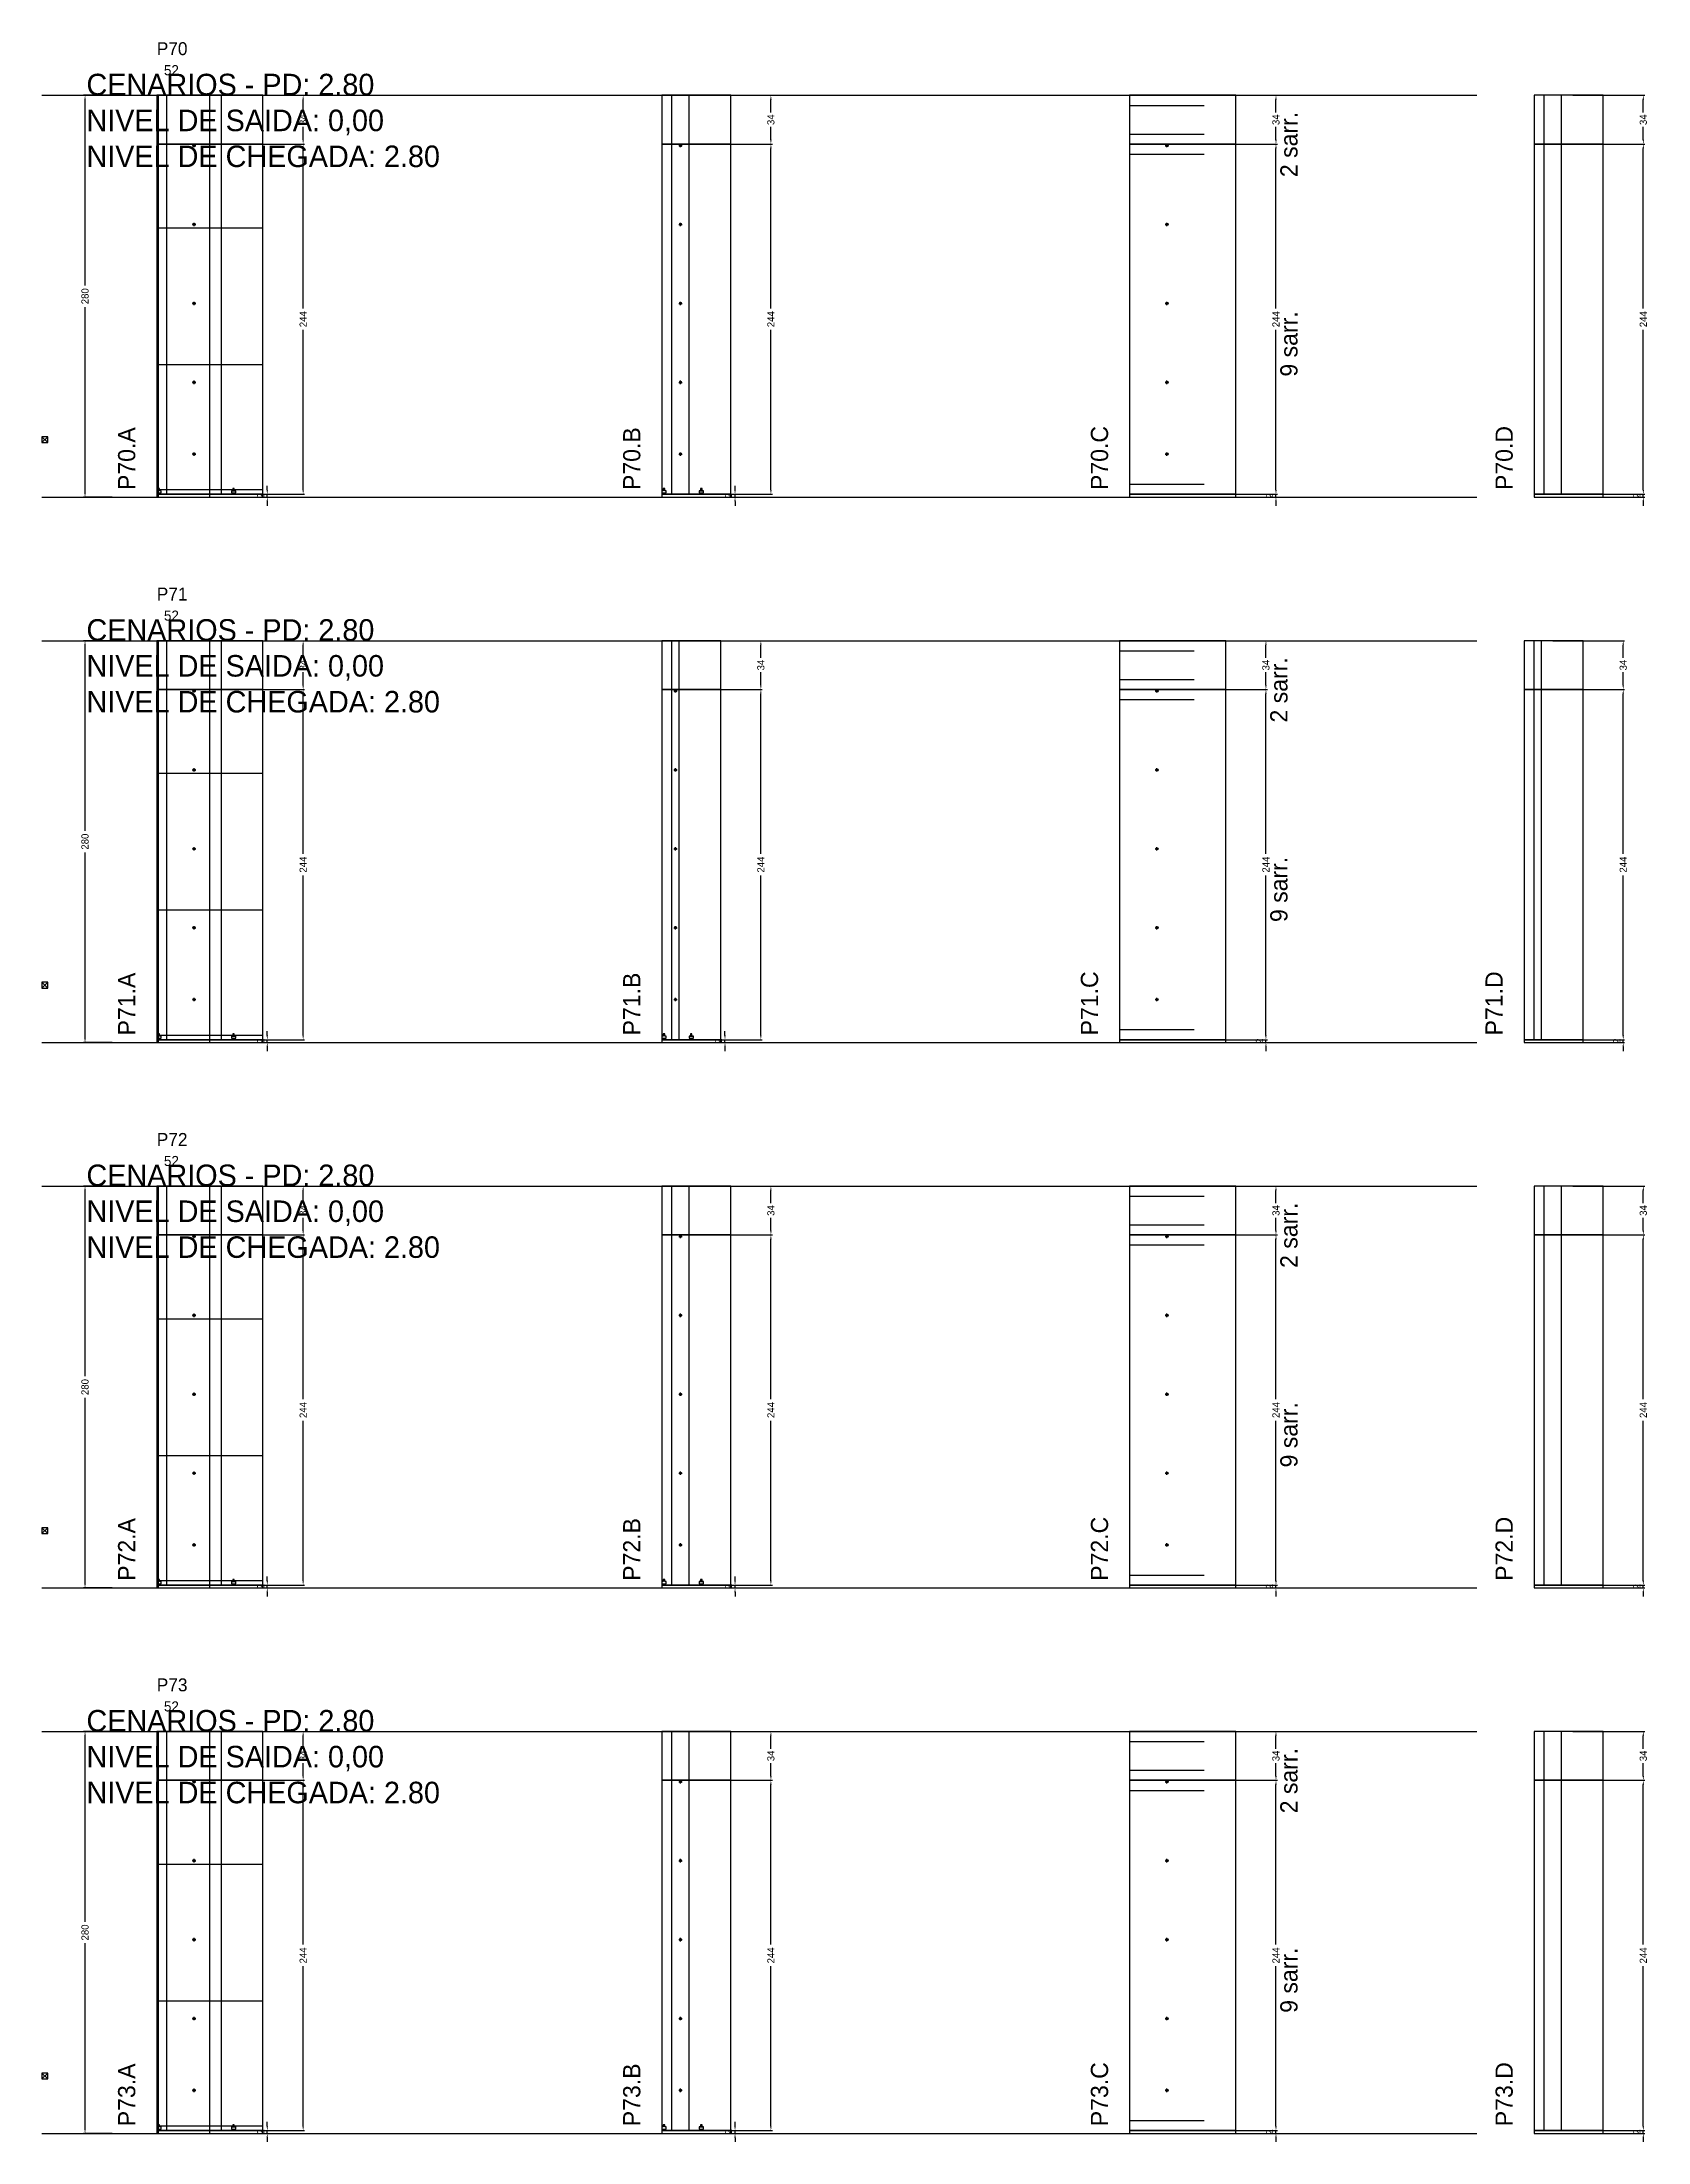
# Model space of a CAD drawing. Header units: centimetres. Extents: x -10500 to 4105, y -36866 to 295.
# Drawn here: x -7000 to -5881, y -27746 to -26283 of the extents above; entities that cross this region are included whole.
import ezdxf

# ---------------------------------------------------------------- set-up
doc = ezdxf.new("R2010")
doc.units = ezdxf.units.CM
doc.linetypes.add('DASHED', pattern=[2, -2])
for name, color, linetype in [('CHAPA', 140, 'Continuous'), ('COTA', 241, 'Continuous'), ('COTAS FURACAO', 16, 'Continuous'), ('Madeira', 30, 'Continuous'), ('NOMENCLATURA', 7, 'Continuous'), ('Nível', 160, 'Continuous'), ('Painéis', 200, 'Continuous'), ('Perfil Metálico', 150, 'Continuous'), ('SARR_2.2x7', 40, 'Continuous'), ('SARRAFO DE PRESSAO', 200, 'Continuous'), ('texto', 7, 'Continuous'), ('TEXTO_GERAL', 7, 'Continuous')]:
    doc.layers.add(name, color=color, linetype=linetype)
doc.dimstyles.new('PAINEL-NOVA', dxfattribs={"dimtxt": 5, "dimasz": 3, "dimexe": 1, "dimexo": 1, "dimgap": 1, "dimtad": 1, "dimcen": 2.5, "dimazin": 3, "dimtfac": 1, "dimtmove": 0, "dimatfit": 3})

msp = doc.modelspace()

# ---------------------------------------------------------------- texts
at = {"layer": 'NOMENCLATURA'}
for s, p in [('CENARIOS - PD: 2.80', (-6969, -26320)), ('NIVEL DE SAIDA: 0,00', (-6969, -26345)), ('NIVEL DE CHEGADA: 2.80', (-6969, -26370)), ('CENARIOS - PD: 2.80', (-6969, -26700)), ('NIVEL DE SAIDA: 0,00', (-6969, -26725)), ('NIVEL DE CHEGADA: 2.80', (-6969, -26750)), ('CENARIOS - PD: 2.80', (-6969, -27080)), ('NIVEL DE SAIDA: 0,00', (-6969, -27105)), ('NIVEL DE CHEGADA: 2.80', (-6969, -27130)), ('CENARIOS - PD: 2.80', (-6969, -27460)), ('NIVEL DE SAIDA: 0,00', (-6969, -27485)), ('NIVEL DE CHEGADA: 2.80', (-6969, -27510))]:
    msp.add_text(s, height=15, dxfattribs=at).set_placement(p)
for s, p in [('2 sarr.', (-6125, -26377)), ('9 sarr.', (-6125, -26516)), ('P70.A', (-6935, -26595)), ('P70.B', (-6583, -26595)), ('P70.C', (-6257, -26595)), ('P70.D', (-5975, -26595)), ('2 sarr.', (-6132, -26757)), ('9 sarr.', (-6132, -26896)), ('P71.A', (-6935, -26975)), ('P71.B', (-6583, -26975)), ('P71.C', (-6264, -26975)), ('P71.D', (-5982, -26975)), ('2 sarr.', (-6125, -27137)), ('9 sarr.', (-6125, -27276)), ('P72.A', (-6935, -27355)), ('P72.B', (-6583, -27355)), ('P72.C', (-6257, -27355)), ('P72.D', (-5975, -27355)), ('2 sarr.', (-6125, -27517)), ('9 sarr.', (-6125, -27656)), ('P73.A', (-6935, -27735)), ('P73.B', (-6583, -27735)), ('P73.C', (-6257, -27735)), ('P73.D', (-5975, -27735))]:
    msp.add_text(s, height=12, rotation=90, dxfattribs=at).set_placement(p)
at = {"layer": 'texto'}
for p in [(-6915, -26306), (-6915, -26686), (-6915, -27066), (-6915, -27446)]:
    msp.add_text('52', height=7, dxfattribs=at).set_placement(p)
at = {"layer": 'TEXTO_GERAL'}
for s, p in [('P70', (-6920, -26292)), ('P71', (-6920, -26672)), ('P72', (-6920, -27052)), ('P73', (-6920, -27432))]:
    msp.add_text(s, height=9, dxfattribs=at).set_placement(p)

# ---------------------------------------------------------------- blocks, each defined once
blk = doc.blocks.new('_CLOSEDFILLED')
at = {"color": 0, "linetype": 'BYBLOCK'}
blk.add_solid([(-1, 0.16), (0, 0), (-1, -0.16)], dxfattribs=at)
blk = doc.blocks.new('*D1873')
for p, q in [((-6951, -27460), (-6971, -27460)), ((-6970, -27592.5), (-6970, -27463)), ((-6970, -27737), (-6970, -27607.5)), ((-6951, -27740), (-6971, -27740))]:
    blk.add_line(p, q)
at = {"layer": 'Defpoints'}
for p in [(-6950, -27460), (-6970, -27740), (-6950, -27740)]:
    blk.add_point(p, dxfattribs=at)
at = {"layer": 'COTA', "xscale": 3, "yscale": 3}
for p, rotation in [((-6970, -27460), 90), ((-6970, -27740), 270)]:
    blk.add_blockref('_CLOSEDFILLED', p, dxfattribs=dict(at, rotation=rotation))
at = {"layer": 'COTA', "insert": (-6970, -27600), "char_height": 5, "attachment_point": 5, "rotation": 90}
blk.add_mtext('280', dxfattribs=at)
blk = doc.blocks.new('MULDURA')
at = {"layer": 'Paineis'}
for p, q in [((0, 0), (4, 4)), ((4, 0), (0, 4))]:
    blk.add_line(p, q, dxfattribs=at)
blk.add_lwpolyline([(0, 0), (4, 0), (4, 4), (0, 4)], close=True, dxfattribs=at)
blk = doc.blocks.new('*D1875')
for p, q in [((-6867, -27494), (-6817, -27494)), ((-6818, -27608.5), (-6818, -27497)), ((-6818, -27735), (-6818, -27623.5)), ((-6867, -27738), (-6817, -27738))]:
    blk.add_line(p, q)
at = {"layer": 'Defpoints'}
for p in [(-6868, -27494), (-6868, -27738), (-6818, -27738)]:
    blk.add_point(p, dxfattribs=at)
at = {"layer": 'COTA', "xscale": 3, "yscale": 3}
for p, rotation in [((-6818, -27494), 90), ((-6818, -27738), 270)]:
    blk.add_blockref('_CLOSEDFILLED', p, dxfattribs=dict(at, rotation=rotation))
at = {"layer": 'COTA', "insert": (-6818, -27616), "char_height": 5, "attachment_point": 5, "rotation": 90}
blk.add_mtext('244', dxfattribs=at)
blk = doc.blocks.new('*D1876')
for p, q in [((-6867, -27460), (-6817, -27460)), ((-6818, -27472), (-6818, -27463)), ((-6818, -27491), (-6818, -27482)), ((-6867, -27494), (-6817, -27494))]:
    blk.add_line(p, q)
at = {"layer": 'Defpoints'}
for p in [(-6868, -27460), (-6868, -27494), (-6818, -27494)]:
    blk.add_point(p, dxfattribs=at)
at = {"layer": 'COTA', "xscale": 3, "yscale": 3}
for p, rotation in [((-6818, -27460), 90), ((-6818, -27494), 270)]:
    blk.add_blockref('_CLOSEDFILLED', p, dxfattribs=dict(at, rotation=rotation))
at = {"layer": 'COTA', "insert": (-6818, -27477), "char_height": 5, "attachment_point": 5, "rotation": 90}
blk.add_mtext('34', dxfattribs=at)
blk = doc.blocks.new('SLIPTEE')
at = {"layer": 'Paineis'}
blk.add_lwpolyline([(0, 0), (3, 0), (3, 1.5), (2, 1.5), (2, 3), (1, 3), (1, 1.5), (0, 1.5)], close=True, dxfattribs=at)
blk = doc.blocks.new('SLIPTDD')
at = {"layer": 'Paineis'}
blk.add_line((0, 1.5), (3, 1.5), dxfattribs=at)
blk.add_lwpolyline([(0, 0), (3, 0), (3, 1.5), (2, 1.5), (2, 3), (1, 3), (1, 1.5), (0, 1.5)], close=True, dxfattribs=at)
blk = doc.blocks.new('furacao')
at = {"layer": 'COTAS FURACAO'}
for p, q in [((-1.2, 0), (1.2, 0)), ((0, -1.2), (0, 1.2))]:
    blk.add_line(p, q, dxfattribs=at)
blk.add_circle((0, 0), 0.8, dxfattribs=at)
blk = doc.blocks.new('*D1878')
for p, q in [((-6541, -27494), (-6491, -27494)), ((-6492, -27608.5), (-6492, -27497)), ((-6492, -27735), (-6492, -27623.5)), ((-6541, -27738), (-6491, -27738))]:
    blk.add_line(p, q)
at = {"layer": 'Defpoints'}
for p in [(-6542, -27494), (-6542, -27738), (-6492, -27738)]:
    blk.add_point(p, dxfattribs=at)
at = {"layer": 'COTA', "xscale": 3, "yscale": 3}
for p, rotation in [((-6492, -27494), 90), ((-6492, -27738), 270)]:
    blk.add_blockref('_CLOSEDFILLED', p, dxfattribs=dict(at, rotation=rotation))
at = {"layer": 'COTA', "insert": (-6492, -27616), "char_height": 5, "attachment_point": 5, "rotation": 90}
blk.add_mtext('244', dxfattribs=at)
blk = doc.blocks.new('*D1879')
for p, q in [((-6541, -27460), (-6491, -27460)), ((-6492, -27472), (-6492, -27463)), ((-6492, -27491), (-6492, -27482)), ((-6541, -27494), (-6491, -27494))]:
    blk.add_line(p, q)
at = {"layer": 'Defpoints'}
for p in [(-6542, -27460), (-6542, -27494), (-6492, -27494)]:
    blk.add_point(p, dxfattribs=at)
at = {"layer": 'COTA', "xscale": 3, "yscale": 3}
for p, rotation in [((-6492, -27460), 90), ((-6492, -27494), 270)]:
    blk.add_blockref('_CLOSEDFILLED', p, dxfattribs=dict(at, rotation=rotation))
at = {"layer": 'COTA', "insert": (-6492, -27477), "char_height": 5, "attachment_point": 5, "rotation": 90}
blk.add_mtext('34', dxfattribs=at)
blk = doc.blocks.new('*D1881')
for p, q in [((-6189, -27494), (-6139, -27494)), ((-6140, -27608.5), (-6140, -27497)), ((-6140, -27735), (-6140, -27623.5)), ((-6189, -27738), (-6139, -27738))]:
    blk.add_line(p, q)
at = {"layer": 'Defpoints'}
for p in [(-6190, -27494), (-6190, -27738), (-6140, -27738)]:
    blk.add_point(p, dxfattribs=at)
at = {"layer": 'COTA', "xscale": 3, "yscale": 3}
for p, rotation in [((-6140, -27494), 90), ((-6140, -27738), 270)]:
    blk.add_blockref('_CLOSEDFILLED', p, dxfattribs=dict(at, rotation=rotation))
at = {"layer": 'COTA', "insert": (-6140, -27616), "char_height": 5, "attachment_point": 5, "rotation": 90}
blk.add_mtext('244', dxfattribs=at)
blk = doc.blocks.new('*D1882')
for p, q in [((-6189, -27460), (-6139, -27460)), ((-6140, -27472), (-6140, -27463)), ((-6140, -27491), (-6140, -27482)), ((-6189, -27494), (-6139, -27494))]:
    blk.add_line(p, q)
at = {"layer": 'Defpoints'}
for p in [(-6190, -27460), (-6190, -27494), (-6140, -27494)]:
    blk.add_point(p, dxfattribs=at)
at = {"layer": 'COTA', "xscale": 3, "yscale": 3}
for p, rotation in [((-6140, -27460), 90), ((-6140, -27494), 270)]:
    blk.add_blockref('_CLOSEDFILLED', p, dxfattribs=dict(at, rotation=rotation))
at = {"layer": 'COTA', "insert": (-6140, -27477), "char_height": 5, "attachment_point": 5, "rotation": 90}
blk.add_mtext('34', dxfattribs=at)
blk = doc.blocks.new('*D1884')
for p, q in [((-5933, -27494), (-5883, -27494)), ((-5884, -27608.5), (-5884, -27497)), ((-5884, -27735), (-5884, -27623.5)), ((-5933, -27738), (-5883, -27738))]:
    blk.add_line(p, q)
at = {"layer": 'Defpoints'}
for p in [(-5934, -27494), (-5934, -27738), (-5884, -27738)]:
    blk.add_point(p, dxfattribs=at)
at = {"layer": 'COTA', "xscale": 3, "yscale": 3}
for p, rotation in [((-5884, -27494), 90), ((-5884, -27738), 270)]:
    blk.add_blockref('_CLOSEDFILLED', p, dxfattribs=dict(at, rotation=rotation))
at = {"layer": 'COTA', "insert": (-5884, -27616), "char_height": 5, "attachment_point": 5, "rotation": 90}
blk.add_mtext('244', dxfattribs=at)
blk = doc.blocks.new('*D1885')
for p, q in [((-5933, -27460), (-5883, -27460)), ((-5884, -27472), (-5884, -27463)), ((-5884, -27491), (-5884, -27482)), ((-5933, -27494), (-5883, -27494))]:
    blk.add_line(p, q)
at = {"layer": 'Defpoints'}
for p in [(-5934, -27460), (-5934, -27494), (-5884, -27494)]:
    blk.add_point(p, dxfattribs=at)
at = {"layer": 'COTA', "xscale": 3, "yscale": 3}
for p, rotation in [((-5884, -27460), 90), ((-5884, -27494), 270)]:
    blk.add_blockref('_CLOSEDFILLED', p, dxfattribs=dict(at, rotation=rotation))
at = {"layer": 'COTA', "insert": (-5884, -27477), "char_height": 5, "attachment_point": 5, "rotation": 90}
blk.add_mtext('34', dxfattribs=at)
blk = doc.blocks.new('*D1847')
for p, q in [((-6951, -27080), (-6971, -27080)), ((-6970, -27212.5), (-6970, -27083)), ((-6970, -27357), (-6970, -27227.5)), ((-6951, -27360), (-6971, -27360))]:
    blk.add_line(p, q)
at = {"layer": 'Defpoints'}
for p in [(-6950, -27080), (-6970, -27360), (-6950, -27360)]:
    blk.add_point(p, dxfattribs=at)
at = {"layer": 'COTA', "xscale": 3, "yscale": 3}
for p, rotation in [((-6970, -27080), 90), ((-6970, -27360), 270)]:
    blk.add_blockref('_CLOSEDFILLED', p, dxfattribs=dict(at, rotation=rotation))
at = {"layer": 'COTA', "insert": (-6970, -27220), "char_height": 5, "attachment_point": 5, "rotation": 90}
blk.add_mtext('280', dxfattribs=at)
blk = doc.blocks.new('*D1849')
for p, q in [((-6867, -27114), (-6817, -27114)), ((-6818, -27228.5), (-6818, -27117)), ((-6818, -27355), (-6818, -27243.5)), ((-6867, -27358), (-6817, -27358))]:
    blk.add_line(p, q)
at = {"layer": 'Defpoints'}
for p in [(-6868, -27114), (-6868, -27358), (-6818, -27358)]:
    blk.add_point(p, dxfattribs=at)
at = {"layer": 'COTA', "xscale": 3, "yscale": 3}
for p, rotation in [((-6818, -27114), 90), ((-6818, -27358), 270)]:
    blk.add_blockref('_CLOSEDFILLED', p, dxfattribs=dict(at, rotation=rotation))
at = {"layer": 'COTA', "insert": (-6818, -27236), "char_height": 5, "attachment_point": 5, "rotation": 90}
blk.add_mtext('244', dxfattribs=at)
blk = doc.blocks.new('*D1850')
for p, q in [((-6867, -27080), (-6817, -27080)), ((-6818, -27092), (-6818, -27083)), ((-6818, -27111), (-6818, -27102)), ((-6867, -27114), (-6817, -27114))]:
    blk.add_line(p, q)
at = {"layer": 'Defpoints'}
for p in [(-6868, -27080), (-6868, -27114), (-6818, -27114)]:
    blk.add_point(p, dxfattribs=at)
at = {"layer": 'COTA', "xscale": 3, "yscale": 3}
for p, rotation in [((-6818, -27080), 90), ((-6818, -27114), 270)]:
    blk.add_blockref('_CLOSEDFILLED', p, dxfattribs=dict(at, rotation=rotation))
at = {"layer": 'COTA', "insert": (-6818, -27097), "char_height": 5, "attachment_point": 5, "rotation": 90}
blk.add_mtext('34', dxfattribs=at)
blk = doc.blocks.new('*D1852')
for p, q in [((-6541, -27114), (-6491, -27114)), ((-6492, -27228.5), (-6492, -27117)), ((-6492, -27355), (-6492, -27243.5)), ((-6541, -27358), (-6491, -27358))]:
    blk.add_line(p, q)
at = {"layer": 'Defpoints'}
for p in [(-6542, -27114), (-6542, -27358), (-6492, -27358)]:
    blk.add_point(p, dxfattribs=at)
at = {"layer": 'COTA', "xscale": 3, "yscale": 3}
for p, rotation in [((-6492, -27114), 90), ((-6492, -27358), 270)]:
    blk.add_blockref('_CLOSEDFILLED', p, dxfattribs=dict(at, rotation=rotation))
at = {"layer": 'COTA', "insert": (-6492, -27236), "char_height": 5, "attachment_point": 5, "rotation": 90}
blk.add_mtext('244', dxfattribs=at)
blk = doc.blocks.new('*D1853')
for p, q in [((-6541, -27080), (-6491, -27080)), ((-6492, -27092), (-6492, -27083)), ((-6492, -27111), (-6492, -27102)), ((-6541, -27114), (-6491, -27114))]:
    blk.add_line(p, q)
at = {"layer": 'Defpoints'}
for p in [(-6542, -27080), (-6542, -27114), (-6492, -27114)]:
    blk.add_point(p, dxfattribs=at)
at = {"layer": 'COTA', "xscale": 3, "yscale": 3}
for p, rotation in [((-6492, -27080), 90), ((-6492, -27114), 270)]:
    blk.add_blockref('_CLOSEDFILLED', p, dxfattribs=dict(at, rotation=rotation))
at = {"layer": 'COTA', "insert": (-6492, -27097), "char_height": 5, "attachment_point": 5, "rotation": 90}
blk.add_mtext('34', dxfattribs=at)
blk = doc.blocks.new('*D1855')
for p, q in [((-6189, -27114), (-6139, -27114)), ((-6140, -27228.5), (-6140, -27117)), ((-6140, -27355), (-6140, -27243.5)), ((-6189, -27358), (-6139, -27358))]:
    blk.add_line(p, q)
at = {"layer": 'Defpoints'}
for p in [(-6190, -27114), (-6190, -27358), (-6140, -27358)]:
    blk.add_point(p, dxfattribs=at)
at = {"layer": 'COTA', "xscale": 3, "yscale": 3}
for p, rotation in [((-6140, -27114), 90), ((-6140, -27358), 270)]:
    blk.add_blockref('_CLOSEDFILLED', p, dxfattribs=dict(at, rotation=rotation))
at = {"layer": 'COTA', "insert": (-6140, -27236), "char_height": 5, "attachment_point": 5, "rotation": 90}
blk.add_mtext('244', dxfattribs=at)
blk = doc.blocks.new('*D1856')
for p, q in [((-6189, -27080), (-6139, -27080)), ((-6140, -27092), (-6140, -27083)), ((-6140, -27111), (-6140, -27102)), ((-6189, -27114), (-6139, -27114))]:
    blk.add_line(p, q)
at = {"layer": 'Defpoints'}
for p in [(-6190, -27080), (-6190, -27114), (-6140, -27114)]:
    blk.add_point(p, dxfattribs=at)
at = {"layer": 'COTA', "xscale": 3, "yscale": 3}
for p, rotation in [((-6140, -27080), 90), ((-6140, -27114), 270)]:
    blk.add_blockref('_CLOSEDFILLED', p, dxfattribs=dict(at, rotation=rotation))
at = {"layer": 'COTA', "insert": (-6140, -27097), "char_height": 5, "attachment_point": 5, "rotation": 90}
blk.add_mtext('34', dxfattribs=at)
blk = doc.blocks.new('*D1858')
for p, q in [((-5933, -27114), (-5883, -27114)), ((-5884, -27228.5), (-5884, -27117)), ((-5884, -27355), (-5884, -27243.5)), ((-5933, -27358), (-5883, -27358))]:
    blk.add_line(p, q)
at = {"layer": 'Defpoints'}
for p in [(-5934, -27114), (-5934, -27358), (-5884, -27358)]:
    blk.add_point(p, dxfattribs=at)
at = {"layer": 'COTA', "xscale": 3, "yscale": 3}
for p, rotation in [((-5884, -27114), 90), ((-5884, -27358), 270)]:
    blk.add_blockref('_CLOSEDFILLED', p, dxfattribs=dict(at, rotation=rotation))
at = {"layer": 'COTA', "insert": (-5884, -27236), "char_height": 5, "attachment_point": 5, "rotation": 90}
blk.add_mtext('244', dxfattribs=at)
blk = doc.blocks.new('*D1859')
for p, q in [((-5933, -27080), (-5883, -27080)), ((-5884, -27092), (-5884, -27083)), ((-5884, -27111), (-5884, -27102)), ((-5933, -27114), (-5883, -27114))]:
    blk.add_line(p, q)
at = {"layer": 'Defpoints'}
for p in [(-5934, -27080), (-5934, -27114), (-5884, -27114)]:
    blk.add_point(p, dxfattribs=at)
at = {"layer": 'COTA', "xscale": 3, "yscale": 3}
for p, rotation in [((-5884, -27080), 90), ((-5884, -27114), 270)]:
    blk.add_blockref('_CLOSEDFILLED', p, dxfattribs=dict(at, rotation=rotation))
at = {"layer": 'COTA', "insert": (-5884, -27097), "char_height": 5, "attachment_point": 5, "rotation": 90}
blk.add_mtext('34', dxfattribs=at)
blk = doc.blocks.new('*D1821')
for p, q in [((-6951, -26700), (-6971, -26700)), ((-6970, -26832.5), (-6970, -26703)), ((-6970, -26977), (-6970, -26847.5)), ((-6951, -26980), (-6971, -26980))]:
    blk.add_line(p, q)
at = {"layer": 'Defpoints'}
for p in [(-6950, -26700), (-6970, -26980), (-6950, -26980)]:
    blk.add_point(p, dxfattribs=at)
at = {"layer": 'COTA', "xscale": 3, "yscale": 3}
for p, rotation in [((-6970, -26700), 90), ((-6970, -26980), 270)]:
    blk.add_blockref('_CLOSEDFILLED', p, dxfattribs=dict(at, rotation=rotation))
at = {"layer": 'COTA', "insert": (-6970, -26840), "char_height": 5, "attachment_point": 5, "rotation": 90}
blk.add_mtext('280', dxfattribs=at)
blk = doc.blocks.new('*D1823')
for p, q in [((-6867, -26734), (-6817, -26734)), ((-6818, -26848.5), (-6818, -26737)), ((-6818, -26975), (-6818, -26863.5)), ((-6867, -26978), (-6817, -26978))]:
    blk.add_line(p, q)
at = {"layer": 'Defpoints'}
for p in [(-6868, -26734), (-6868, -26978), (-6818, -26978)]:
    blk.add_point(p, dxfattribs=at)
at = {"layer": 'COTA', "xscale": 3, "yscale": 3}
for p, rotation in [((-6818, -26734), 90), ((-6818, -26978), 270)]:
    blk.add_blockref('_CLOSEDFILLED', p, dxfattribs=dict(at, rotation=rotation))
at = {"layer": 'COTA', "insert": (-6818, -26856), "char_height": 5, "attachment_point": 5, "rotation": 90}
blk.add_mtext('244', dxfattribs=at)
blk = doc.blocks.new('*D1824')
for p, q in [((-6867, -26700), (-6817, -26700)), ((-6818, -26712), (-6818, -26703)), ((-6818, -26731), (-6818, -26722)), ((-6867, -26734), (-6817, -26734))]:
    blk.add_line(p, q)
at = {"layer": 'Defpoints'}
for p in [(-6868, -26700), (-6868, -26734), (-6818, -26734)]:
    blk.add_point(p, dxfattribs=at)
at = {"layer": 'COTA', "xscale": 3, "yscale": 3}
for p, rotation in [((-6818, -26700), 90), ((-6818, -26734), 270)]:
    blk.add_blockref('_CLOSEDFILLED', p, dxfattribs=dict(at, rotation=rotation))
at = {"layer": 'COTA', "insert": (-6818, -26717), "char_height": 5, "attachment_point": 5, "rotation": 90}
blk.add_mtext('34', dxfattribs=at)
blk = doc.blocks.new('*D1826')
for p, q in [((-6548, -26734), (-6498, -26734)), ((-6499, -26848.5), (-6499, -26737)), ((-6499, -26975), (-6499, -26863.5)), ((-6548, -26978), (-6498, -26978))]:
    blk.add_line(p, q)
at = {"layer": 'Defpoints'}
for p in [(-6549, -26734), (-6549, -26978), (-6499, -26978)]:
    blk.add_point(p, dxfattribs=at)
at = {"layer": 'COTA', "xscale": 3, "yscale": 3}
for p, rotation in [((-6499, -26734), 90), ((-6499, -26978), 270)]:
    blk.add_blockref('_CLOSEDFILLED', p, dxfattribs=dict(at, rotation=rotation))
at = {"layer": 'COTA', "insert": (-6499, -26856), "char_height": 5, "attachment_point": 5, "rotation": 90}
blk.add_mtext('244', dxfattribs=at)
blk = doc.blocks.new('*D1827')
for p, q in [((-6548, -26700), (-6498, -26700)), ((-6499, -26712), (-6499, -26703)), ((-6499, -26731), (-6499, -26722)), ((-6548, -26734), (-6498, -26734))]:
    blk.add_line(p, q)
at = {"layer": 'Defpoints'}
for p in [(-6549, -26700), (-6549, -26734), (-6499, -26734)]:
    blk.add_point(p, dxfattribs=at)
at = {"layer": 'COTA', "xscale": 3, "yscale": 3}
for p, rotation in [((-6499, -26700), 90), ((-6499, -26734), 270)]:
    blk.add_blockref('_CLOSEDFILLED', p, dxfattribs=dict(at, rotation=rotation))
at = {"layer": 'COTA', "insert": (-6499, -26717), "char_height": 5, "attachment_point": 5, "rotation": 90}
blk.add_mtext('34', dxfattribs=at)
blk = doc.blocks.new('*D1829')
for p, q in [((-6196, -26734), (-6146, -26734)), ((-6147, -26848.5), (-6147, -26737)), ((-6147, -26975), (-6147, -26863.5)), ((-6196, -26978), (-6146, -26978))]:
    blk.add_line(p, q)
at = {"layer": 'Defpoints'}
for p in [(-6197, -26734), (-6197, -26978), (-6147, -26978)]:
    blk.add_point(p, dxfattribs=at)
at = {"layer": 'COTA', "xscale": 3, "yscale": 3}
for p, rotation in [((-6147, -26734), 90), ((-6147, -26978), 270)]:
    blk.add_blockref('_CLOSEDFILLED', p, dxfattribs=dict(at, rotation=rotation))
at = {"layer": 'COTA', "insert": (-6147, -26856), "char_height": 5, "attachment_point": 5, "rotation": 90}
blk.add_mtext('244', dxfattribs=at)
blk = doc.blocks.new('*D1830')
for p, q in [((-6196, -26700), (-6146, -26700)), ((-6147, -26712), (-6147, -26703)), ((-6147, -26731), (-6147, -26722)), ((-6196, -26734), (-6146, -26734))]:
    blk.add_line(p, q)
at = {"layer": 'Defpoints'}
for p in [(-6197, -26700), (-6197, -26734), (-6147, -26734)]:
    blk.add_point(p, dxfattribs=at)
at = {"layer": 'COTA', "xscale": 3, "yscale": 3}
for p, rotation in [((-6147, -26700), 90), ((-6147, -26734), 270)]:
    blk.add_blockref('_CLOSEDFILLED', p, dxfattribs=dict(at, rotation=rotation))
at = {"layer": 'COTA', "insert": (-6147, -26717), "char_height": 5, "attachment_point": 5, "rotation": 90}
blk.add_mtext('34', dxfattribs=at)
blk = doc.blocks.new('*D1832')
for p, q in [((-5947, -26734), (-5897, -26734)), ((-5898, -26848.5), (-5898, -26737)), ((-5898, -26975), (-5898, -26863.5)), ((-5947, -26978), (-5897, -26978))]:
    blk.add_line(p, q)
at = {"layer": 'Defpoints'}
for p in [(-5948, -26734), (-5948, -26978), (-5898, -26978)]:
    blk.add_point(p, dxfattribs=at)
at = {"layer": 'COTA', "xscale": 3, "yscale": 3}
for p, rotation in [((-5898, -26734), 90), ((-5898, -26978), 270)]:
    blk.add_blockref('_CLOSEDFILLED', p, dxfattribs=dict(at, rotation=rotation))
at = {"layer": 'COTA', "insert": (-5898, -26856), "char_height": 5, "attachment_point": 5, "rotation": 90}
blk.add_mtext('244', dxfattribs=at)
blk = doc.blocks.new('*D1833')
for p, q in [((-5947, -26700), (-5897, -26700)), ((-5898, -26712), (-5898, -26703)), ((-5898, -26731), (-5898, -26722)), ((-5947, -26734), (-5897, -26734))]:
    blk.add_line(p, q)
at = {"layer": 'Defpoints'}
for p in [(-5948, -26700), (-5948, -26734), (-5898, -26734)]:
    blk.add_point(p, dxfattribs=at)
at = {"layer": 'COTA', "xscale": 3, "yscale": 3}
for p, rotation in [((-5898, -26700), 90), ((-5898, -26734), 270)]:
    blk.add_blockref('_CLOSEDFILLED', p, dxfattribs=dict(at, rotation=rotation))
at = {"layer": 'COTA', "insert": (-5898, -26717), "char_height": 5, "attachment_point": 5, "rotation": 90}
blk.add_mtext('34', dxfattribs=at)
blk = doc.blocks.new('*D1795')
for p, q in [((-6951, -26320), (-6971, -26320)), ((-6970, -26452.5), (-6970, -26323)), ((-6970, -26597), (-6970, -26467.5)), ((-6951, -26600), (-6971, -26600))]:
    blk.add_line(p, q)
at = {"layer": 'Defpoints'}
for p in [(-6950, -26320), (-6970, -26600), (-6950, -26600)]:
    blk.add_point(p, dxfattribs=at)
at = {"layer": 'COTA', "xscale": 3, "yscale": 3}
for p, rotation in [((-6970, -26320), 90), ((-6970, -26600), 270)]:
    blk.add_blockref('_CLOSEDFILLED', p, dxfattribs=dict(at, rotation=rotation))
at = {"layer": 'COTA', "insert": (-6970, -26460), "char_height": 5, "attachment_point": 5, "rotation": 90}
blk.add_mtext('280', dxfattribs=at)
blk = doc.blocks.new('*D1797')
for p, q in [((-6867, -26354), (-6817, -26354)), ((-6818, -26468.5), (-6818, -26357)), ((-6818, -26595), (-6818, -26483.5)), ((-6867, -26598), (-6817, -26598))]:
    blk.add_line(p, q)
at = {"layer": 'Defpoints'}
for p in [(-6868, -26354), (-6868, -26598), (-6818, -26598)]:
    blk.add_point(p, dxfattribs=at)
at = {"layer": 'COTA', "xscale": 3, "yscale": 3}
for p, rotation in [((-6818, -26354), 90), ((-6818, -26598), 270)]:
    blk.add_blockref('_CLOSEDFILLED', p, dxfattribs=dict(at, rotation=rotation))
at = {"layer": 'COTA', "insert": (-6818, -26476), "char_height": 5, "attachment_point": 5, "rotation": 90}
blk.add_mtext('244', dxfattribs=at)
blk = doc.blocks.new('*D1798')
for p, q in [((-6867, -26320), (-6817, -26320)), ((-6818, -26332), (-6818, -26323)), ((-6818, -26351), (-6818, -26342)), ((-6867, -26354), (-6817, -26354))]:
    blk.add_line(p, q)
at = {"layer": 'Defpoints'}
for p in [(-6868, -26320), (-6868, -26354), (-6818, -26354)]:
    blk.add_point(p, dxfattribs=at)
at = {"layer": 'COTA', "xscale": 3, "yscale": 3}
for p, rotation in [((-6818, -26320), 90), ((-6818, -26354), 270)]:
    blk.add_blockref('_CLOSEDFILLED', p, dxfattribs=dict(at, rotation=rotation))
at = {"layer": 'COTA', "insert": (-6818, -26337), "char_height": 5, "attachment_point": 5, "rotation": 90}
blk.add_mtext('34', dxfattribs=at)
blk = doc.blocks.new('*D1800')
for p, q in [((-6541, -26354), (-6491, -26354)), ((-6492, -26468.5), (-6492, -26357)), ((-6492, -26595), (-6492, -26483.5)), ((-6541, -26598), (-6491, -26598))]:
    blk.add_line(p, q)
at = {"layer": 'Defpoints'}
for p in [(-6542, -26354), (-6542, -26598), (-6492, -26598)]:
    blk.add_point(p, dxfattribs=at)
at = {"layer": 'COTA', "xscale": 3, "yscale": 3}
for p, rotation in [((-6492, -26354), 90), ((-6492, -26598), 270)]:
    blk.add_blockref('_CLOSEDFILLED', p, dxfattribs=dict(at, rotation=rotation))
at = {"layer": 'COTA', "insert": (-6492, -26476), "char_height": 5, "attachment_point": 5, "rotation": 90}
blk.add_mtext('244', dxfattribs=at)
blk = doc.blocks.new('*D1801')
for p, q in [((-6541, -26320), (-6491, -26320)), ((-6492, -26332), (-6492, -26323)), ((-6492, -26351), (-6492, -26342)), ((-6541, -26354), (-6491, -26354))]:
    blk.add_line(p, q)
at = {"layer": 'Defpoints'}
for p in [(-6542, -26320), (-6542, -26354), (-6492, -26354)]:
    blk.add_point(p, dxfattribs=at)
at = {"layer": 'COTA', "xscale": 3, "yscale": 3}
for p, rotation in [((-6492, -26320), 90), ((-6492, -26354), 270)]:
    blk.add_blockref('_CLOSEDFILLED', p, dxfattribs=dict(at, rotation=rotation))
at = {"layer": 'COTA', "insert": (-6492, -26337), "char_height": 5, "attachment_point": 5, "rotation": 90}
blk.add_mtext('34', dxfattribs=at)
blk = doc.blocks.new('*D1803')
for p, q in [((-6189, -26354), (-6139, -26354)), ((-6140, -26468.5), (-6140, -26357)), ((-6140, -26595), (-6140, -26483.5)), ((-6189, -26598), (-6139, -26598))]:
    blk.add_line(p, q)
at = {"layer": 'Defpoints'}
for p in [(-6190, -26354), (-6190, -26598), (-6140, -26598)]:
    blk.add_point(p, dxfattribs=at)
at = {"layer": 'COTA', "xscale": 3, "yscale": 3}
for p, rotation in [((-6140, -26354), 90), ((-6140, -26598), 270)]:
    blk.add_blockref('_CLOSEDFILLED', p, dxfattribs=dict(at, rotation=rotation))
at = {"layer": 'COTA', "insert": (-6140, -26476), "char_height": 5, "attachment_point": 5, "rotation": 90}
blk.add_mtext('244', dxfattribs=at)
blk = doc.blocks.new('*D1804')
for p, q in [((-6189, -26320), (-6139, -26320)), ((-6140, -26332), (-6140, -26323)), ((-6140, -26351), (-6140, -26342)), ((-6189, -26354), (-6139, -26354))]:
    blk.add_line(p, q)
at = {"layer": 'Defpoints'}
for p in [(-6190, -26320), (-6190, -26354), (-6140, -26354)]:
    blk.add_point(p, dxfattribs=at)
at = {"layer": 'COTA', "xscale": 3, "yscale": 3}
for p, rotation in [((-6140, -26320), 90), ((-6140, -26354), 270)]:
    blk.add_blockref('_CLOSEDFILLED', p, dxfattribs=dict(at, rotation=rotation))
at = {"layer": 'COTA', "insert": (-6140, -26337), "char_height": 5, "attachment_point": 5, "rotation": 90}
blk.add_mtext('34', dxfattribs=at)
blk = doc.blocks.new('*D1806')
for p, q in [((-5933, -26354), (-5883, -26354)), ((-5884, -26468.5), (-5884, -26357)), ((-5884, -26595), (-5884, -26483.5)), ((-5933, -26598), (-5883, -26598))]:
    blk.add_line(p, q)
at = {"layer": 'Defpoints'}
for p in [(-5934, -26354), (-5934, -26598), (-5884, -26598)]:
    blk.add_point(p, dxfattribs=at)
at = {"layer": 'COTA', "xscale": 3, "yscale": 3}
for p, rotation in [((-5884, -26354), 90), ((-5884, -26598), 270)]:
    blk.add_blockref('_CLOSEDFILLED', p, dxfattribs=dict(at, rotation=rotation))
at = {"layer": 'COTA', "insert": (-5884, -26476), "char_height": 5, "attachment_point": 5, "rotation": 90}
blk.add_mtext('244', dxfattribs=at)
blk = doc.blocks.new('*D1807')
for p, q in [((-5933, -26320), (-5883, -26320)), ((-5884, -26332), (-5884, -26323)), ((-5884, -26351), (-5884, -26342)), ((-5933, -26354), (-5883, -26354))]:
    blk.add_line(p, q)
at = {"layer": 'Defpoints'}
for p in [(-5934, -26320), (-5934, -26354), (-5884, -26354)]:
    blk.add_point(p, dxfattribs=at)
at = {"layer": 'COTA', "xscale": 3, "yscale": 3}
for p, rotation in [((-5884, -26320), 90), ((-5884, -26354), 270)]:
    blk.add_blockref('_CLOSEDFILLED', p, dxfattribs=dict(at, rotation=rotation))
at = {"layer": 'COTA', "insert": (-5884, -26337), "char_height": 5, "attachment_point": 5, "rotation": 90}
blk.add_mtext('34', dxfattribs=at)

# ---------------------------------------------------------------- dimensions: what is measured, and where the dimension line sits
at = {"layer": 'COTA'}
for base, p1, p2, picture, middle in [((-6970, -26600), (-6950, -26600), (-6950, -26320), '*D1795', (-6970, -26460)), ((-6818, -26354), (-6868, -26354), (-6868, -26320), '*D1798', (-6818, -26337)), ((-6492, -26354), (-6542, -26354), (-6542, -26320), '*D1801', (-6492, -26337)), ((-6140, -26354), (-6190, -26354), (-6190, -26320), '*D1804', (-6140, -26337)), ((-5884, -26354), (-5934, -26354), (-5934, -26320), '*D1807', (-5884, -26337)), ((-6818, -26598), (-6868, -26598), (-6868, -26354), '*D1797', (-6818, -26476)), ((-6492, -26598), (-6542, -26598), (-6542, -26354), '*D1800', (-6492, -26476)), ((-6140, -26598), (-6190, -26598), (-6190, -26354), '*D1803', (-6140, -26476)), ((-5884, -26598), (-5934, -26598), (-5934, -26354), '*D1806', (-5884, -26476)), ((-6970, -26980), (-6950, -26980), (-6950, -26700), '*D1821', (-6970, -26840)), ((-6818, -26734), (-6868, -26734), (-6868, -26700), '*D1824', (-6818, -26717)), ((-6499, -26734), (-6549, -26734), (-6549, -26700), '*D1827', (-6499, -26717)), ((-6147, -26734), (-6197, -26734), (-6197, -26700), '*D1830', (-6147, -26717)), ((-5898, -26734), (-5948, -26734), (-5948, -26700), '*D1833', (-5898, -26717)), ((-6818, -26978), (-6868, -26978), (-6868, -26734), '*D1823', (-6818, -26856)), ((-6499, -26978), (-6549, -26978), (-6549, -26734), '*D1826', (-6499, -26856)), ((-6147, -26978), (-6197, -26978), (-6197, -26734), '*D1829', (-6147, -26856)), ((-5898, -26978), (-5948, -26978), (-5948, -26734), '*D1832', (-5898, -26856)), ((-6970, -27360), (-6950, -27360), (-6950, -27080), '*D1847', (-6970, -27220)), ((-6818, -27114), (-6868, -27114), (-6868, -27080), '*D1850', (-6818, -27097)), ((-6492, -27114), (-6542, -27114), (-6542, -27080), '*D1853', (-6492, -27097)), ((-6140, -27114), (-6190, -27114), (-6190, -27080), '*D1856', (-6140, -27097)), ((-5884, -27114), (-5934, -27114), (-5934, -27080), '*D1859', (-5884, -27097)), ((-6818, -27358), (-6868, -27358), (-6868, -27114), '*D1849', (-6818, -27236)), ((-6492, -27358), (-6542, -27358), (-6542, -27114), '*D1852', (-6492, -27236)), ((-6140, -27358), (-6190, -27358), (-6190, -27114), '*D1855', (-6140, -27236)), ((-5884, -27358), (-5934, -27358), (-5934, -27114), '*D1858', (-5884, -27236)), ((-6970, -27740), (-6950, -27740), (-6950, -27460), '*D1873', (-6970, -27600)), ((-6818, -27494), (-6868, -27494), (-6868, -27460), '*D1876', (-6818, -27477)), ((-6492, -27494), (-6542, -27494), (-6542, -27460), '*D1879', (-6492, -27477)), ((-6140, -27494), (-6190, -27494), (-6190, -27460), '*D1882', (-6140, -27477)), ((-5884, -27494), (-5934, -27494), (-5934, -27460), '*D1885', (-5884, -27477)), ((-6818, -27738), (-6868, -27738), (-6868, -27494), '*D1875', (-6818, -27616)), ((-6492, -27738), (-6542, -27738), (-6542, -27494), '*D1878', (-6492, -27616)), ((-6140, -27738), (-6190, -27738), (-6190, -27494), '*D1881', (-6140, -27616)), ((-5884, -27738), (-5934, -27738), (-5934, -27494), '*D1884', (-5884, -27616))]:
    dim = msp.add_linear_dim(base=base, p1=p1, p2=p2, angle=90, dimstyle='PAINEL-NOVA', dxfattribs=at)
    dim.commit()
    dim.dimension.update_dxf_attribs({"geometry": picture, "text_midpoint": middle})
for base, p1, p2 in [((-6843, -26600), (-6868, -26600), (-6868, -26598)), ((-6517, -26600), (-6542, -26600), (-6542, -26598)), ((-6140, -26600), (-6190, -26600), (-6190, -26598)), ((-5884, -26600), (-5934, -26600), (-5934, -26598)), ((-6843, -26980), (-6868, -26980), (-6868, -26978)), ((-6524, -26980), (-6549, -26980), (-6549, -26978)), ((-6147, -26980), (-6197, -26980), (-6197, -26978)), ((-5898, -26980), (-5948, -26980), (-5948, -26978)), ((-6843, -27360), (-6868, -27360), (-6868, -27358)), ((-6517, -27360), (-6542, -27360), (-6542, -27358)), ((-6140, -27360), (-6190, -27360), (-6190, -27358)), ((-5884, -27360), (-5934, -27360), (-5934, -27358)), ((-6843, -27740), (-6868, -27740), (-6868, -27738)), ((-6517, -27740), (-6542, -27740), (-6542, -27738)), ((-6140, -27740), (-6190, -27740), (-6190, -27738)), ((-5884, -27740), (-5934, -27740), (-5934, -27738))]:
    msp.add_linear_dim(base=base, p1=p1, p2=p2, angle=90, dimstyle='PAINEL-NOVA', dxfattribs=at).render()

# ---------------------------------------------------------------- linework, layer by layer
at = {"layer": 'CHAPA'}
for points in [[(-6920, -26600), (-6918.8, -26600), (-6918.8, -26320), (-6920, -26320)], [(-6920, -26980), (-6918.8, -26980), (-6918.8, -26700), (-6920, -26700)], [(-6920, -27360), (-6918.8, -27360), (-6918.8, -27080), (-6920, -27080)], [(-6920, -27740), (-6918.8, -27740), (-6918.8, -27460), (-6920, -27460)]]:
    msp.add_lwpolyline(points, close=True, dxfattribs=at)
at = {"layer": 'Madeira'}
for points in [[(-6920, -26412.4), (-6846, -26412.4)], [(-6920, -26507.6), (-6846, -26507.6)], [(-6920, -26792.4), (-6846, -26792.4)], [(-6920, -26887.6), (-6846, -26887.6)], [(-6920, -27172.4), (-6846, -27172.4)], [(-6920, -27267.6), (-6846, -27267.6)], [(-6920, -27552.4), (-6846, -27552.4)], [(-6920, -27647.6), (-6846, -27647.6)]]:
    msp.add_lwpolyline(points, dxfattribs=at)
at = {"layer": 'Nível', "linetype": 'DASHED'}
for points in [[(-7000, -26320), (-6000, -26320)], [(-7000, -26600), (-6000, -26600)], [(-7000, -26700), (-6000, -26700)], [(-7000, -26980), (-6000, -26980)], [(-7000, -27080), (-6000, -27080)], [(-7000, -27360), (-6000, -27360)], [(-7000, -27460), (-6000, -27460)], [(-7000, -27740), (-6000, -27740)]]:
    msp.add_lwpolyline(points, dxfattribs=at)
at = {"layer": 'Painéis'}
for points in [[(-6920, -26354), (-6846, -26354), (-6846, -26320), (-6920, -26320)], [(-6920, -26600), (-6846, -26600), (-6846, -26320), (-6920, -26320)], [(-6568, -26354), (-6520, -26354), (-6520, -26320), (-6568, -26320)], [(-6242, -26354), (-6168, -26354), (-6168, -26320), (-6242, -26320)], [(-5960, -26354), (-5912, -26354), (-5912, -26320), (-5960, -26320)], [(-6920, -26598), (-6846, -26598), (-6846, -26354), (-6920, -26354)], [(-6568, -26598), (-6520, -26598), (-6520, -26354), (-6568, -26354)], [(-6242, -26598), (-6168, -26598), (-6168, -26354), (-6242, -26354)], [(-5960, -26598), (-5912, -26598), (-5912, -26354), (-5960, -26354)], [(-6920, -26600), (-6846, -26600), (-6846, -26598), (-6920, -26598)], [(-6568, -26600), (-6520, -26600), (-6520, -26598), (-6568, -26598)], [(-6242, -26600), (-6168, -26600), (-6168, -26598), (-6242, -26598)], [(-5960, -26600), (-5912, -26600), (-5912, -26598), (-5960, -26598)], [(-6920, -26734), (-6846, -26734), (-6846, -26700), (-6920, -26700)], [(-6920, -26980), (-6846, -26980), (-6846, -26700), (-6920, -26700)], [(-6568, -26734), (-6527, -26734), (-6527, -26700), (-6568, -26700)], [(-6249, -26734), (-6175, -26734), (-6175, -26700), (-6249, -26700)], [(-5967, -26734), (-5926, -26734), (-5926, -26700), (-5967, -26700)], [(-6920, -26978), (-6846, -26978), (-6846, -26734), (-6920, -26734)], [(-6568, -26978), (-6527, -26978), (-6527, -26734), (-6568, -26734)], [(-6249, -26978), (-6175, -26978), (-6175, -26734), (-6249, -26734)], [(-5967, -26978), (-5926, -26978), (-5926, -26734), (-5967, -26734)], [(-6920, -26980), (-6846, -26980), (-6846, -26978), (-6920, -26978)], [(-6568, -26980), (-6527, -26980), (-6527, -26978), (-6568, -26978)], [(-6249, -26980), (-6175, -26980), (-6175, -26978), (-6249, -26978)], [(-5967, -26980), (-5926, -26980), (-5926, -26978), (-5967, -26978)], [(-6920, -27114), (-6846, -27114), (-6846, -27080), (-6920, -27080)], [(-6920, -27360), (-6846, -27360), (-6846, -27080), (-6920, -27080)], [(-6568, -27114), (-6520, -27114), (-6520, -27080), (-6568, -27080)], [(-6242, -27114), (-6168, -27114), (-6168, -27080), (-6242, -27080)], [(-5960, -27114), (-5912, -27114), (-5912, -27080), (-5960, -27080)], [(-6920, -27358), (-6846, -27358), (-6846, -27114), (-6920, -27114)], [(-6568, -27358), (-6520, -27358), (-6520, -27114), (-6568, -27114)], [(-6242, -27358), (-6168, -27358), (-6168, -27114), (-6242, -27114)], [(-5960, -27358), (-5912, -27358), (-5912, -27114), (-5960, -27114)], [(-6920, -27360), (-6846, -27360), (-6846, -27358), (-6920, -27358)], [(-6568, -27360), (-6520, -27360), (-6520, -27358), (-6568, -27358)], [(-6242, -27360), (-6168, -27360), (-6168, -27358), (-6242, -27358)], [(-5960, -27360), (-5912, -27360), (-5912, -27358), (-5960, -27358)], [(-6920, -27494), (-6846, -27494), (-6846, -27460), (-6920, -27460)], [(-6920, -27740), (-6846, -27740), (-6846, -27460), (-6920, -27460)], [(-6568, -27494), (-6520, -27494), (-6520, -27460), (-6568, -27460)], [(-6242, -27494), (-6168, -27494), (-6168, -27460), (-6242, -27460)], [(-5960, -27494), (-5912, -27494), (-5912, -27460), (-5960, -27460)], [(-6920, -27738), (-6846, -27738), (-6846, -27494), (-6920, -27494)], [(-6568, -27738), (-6520, -27738), (-6520, -27494), (-6568, -27494)], [(-6242, -27738), (-6168, -27738), (-6168, -27494), (-6242, -27494)], [(-5960, -27738), (-5912, -27738), (-5912, -27494), (-5960, -27494)], [(-6920, -27740), (-6846, -27740), (-6846, -27738), (-6920, -27738)], [(-6568, -27740), (-6520, -27740), (-6520, -27738), (-6568, -27738)], [(-6242, -27740), (-6168, -27740), (-6168, -27738), (-6242, -27738)], [(-5960, -27740), (-5912, -27740), (-5912, -27738), (-5960, -27738)]]:
    msp.add_lwpolyline(points, close=True, dxfattribs=at)
at = {"layer": 'Perfil Metálico'}
for p, q in [((-6883, -26600), (-6883, -26320)), ((-6883, -26980), (-6883, -26700)), ((-6883, -27360), (-6883, -27080)), ((-6883, -27740), (-6883, -27460))]:
    msp.add_line(p, q, dxfattribs=at)
at = {"layer": 'SARR_2.2x7'}
for points in [[(-6913, -26354), (-6913, -26320)], [(-6875, -26354), (-6875, -26320)], [(-6561, -26354), (-6561, -26320)], [(-6549, -26354), (-6549, -26320)], [(-5953, -26354), (-5953, -26320)], [(-5941, -26354), (-5941, -26320)], [(-6242, -26327), (-6190, -26327)], [(-6242, -26347), (-6190, -26347)], [(-6242, -26361), (-6190, -26361)], [(-6242, -26591), (-6190, -26591)], [(-6913, -26734), (-6913, -26700)], [(-6875, -26734), (-6875, -26700)], [(-6561, -26734), (-6561, -26700)], [(-6556, -26734), (-6556, -26700)], [(-5960, -26734), (-5960, -26700)], [(-5955, -26734), (-5955, -26700)], [(-6249, -26707), (-6197, -26707)], [(-6249, -26727), (-6197, -26727)], [(-6249, -26741), (-6197, -26741)], [(-6249, -26971), (-6197, -26971)], [(-6913, -27114), (-6913, -27080)], [(-6875, -27114), (-6875, -27080)], [(-6561, -27114), (-6561, -27080)], [(-6549, -27114), (-6549, -27080)], [(-5953, -27114), (-5953, -27080)], [(-5941, -27114), (-5941, -27080)], [(-6242, -27087), (-6190, -27087)], [(-6242, -27107), (-6190, -27107)], [(-6242, -27121), (-6190, -27121)], [(-6242, -27351), (-6190, -27351)], [(-6913, -27494), (-6913, -27460)], [(-6875, -27494), (-6875, -27460)], [(-6561, -27494), (-6561, -27460)], [(-6549, -27494), (-6549, -27460)], [(-5953, -27494), (-5953, -27460)], [(-5941, -27494), (-5941, -27460)], [(-6242, -27467), (-6190, -27467)], [(-6242, -27487), (-6190, -27487)], [(-6242, -27501), (-6190, -27501)], [(-6242, -27731), (-6190, -27731)]]:
    msp.add_lwpolyline(points, dxfattribs=at)
at = {"layer": 'SARR_2.2x7', "linetype": 'DASHED'}
for points in [[(-6913, -26598), (-6913, -26354)], [(-6875, -26598), (-6875, -26354)], [(-6561, -26598), (-6561, -26354)], [(-6549, -26598), (-6549, -26354)], [(-5953, -26598), (-5953, -26354)], [(-5941, -26598), (-5941, -26354)], [(-6913, -26978), (-6913, -26734)], [(-6875, -26978), (-6875, -26734)], [(-6561, -26978), (-6561, -26734)], [(-6556, -26978), (-6556, -26734)], [(-5960, -26978), (-5960, -26734)], [(-5955, -26978), (-5955, -26734)], [(-6913, -27358), (-6913, -27114)], [(-6875, -27358), (-6875, -27114)], [(-6561, -27358), (-6561, -27114)], [(-6549, -27358), (-6549, -27114)], [(-5953, -27358), (-5953, -27114)], [(-5941, -27358), (-5941, -27114)], [(-6913, -27738), (-6913, -27494)], [(-6875, -27738), (-6875, -27494)], [(-6561, -27738), (-6561, -27494)], [(-6549, -27738), (-6549, -27494)], [(-5953, -27738), (-5953, -27494)], [(-5941, -27738), (-5941, -27494)]]:
    msp.add_lwpolyline(points, dxfattribs=at)
at = {"layer": 'SARRAFO DE PRESSAO'}
for points in [[(-6920, -26600), (-6846, -26600), (-6846, -26595), (-6920, -26595)], [(-6920, -26980), (-6846, -26980), (-6846, -26975), (-6920, -26975)], [(-6920, -27360), (-6846, -27360), (-6846, -27355), (-6920, -27355)], [(-6920, -27740), (-6846, -27740), (-6846, -27735), (-6920, -27735)]]:
    msp.add_lwpolyline(points, close=True, dxfattribs=at)

# ---------------------------------------------------------------- block references
at = {"layer": 'COTA'}
for name, p in [('furacao', (-6894, -26355)), ('furacao', (-6555, -26355)), ('furacao', (-6216, -26355)), ('furacao', (-6894, -26410)), ('furacao', (-6555, -26410)), ('furacao', (-6216, -26410)), ('furacao', (-6894, -26465)), ('furacao', (-6555, -26465)), ('furacao', (-6216, -26465)), ('furacao', (-6894, -26520)), ('furacao', (-6555, -26520)), ('furacao', (-6216, -26520)), ('MULDURA', (-7000, -26562)), ('furacao', (-6894, -26570)), ('furacao', (-6555, -26570)), ('furacao', (-6216, -26570)), ('SLIPTEE', (-6920, -26597)), ('SLIPTDD', (-6868, -26597)), ('SLIPTEE', (-6568, -26597)), ('SLIPTDD', (-6542, -26597)), ('furacao', (-6894, -26735)), ('furacao', (-6558.5, -26735)), ('furacao', (-6223, -26735)), ('furacao', (-6894, -26790)), ('furacao', (-6558.5, -26790)), ('furacao', (-6223, -26790)), ('furacao', (-6894, -26845)), ('furacao', (-6558.5, -26845)), ('furacao', (-6223, -26845)), ('furacao', (-6894, -26900)), ('furacao', (-6558.5, -26900)), ('furacao', (-6223, -26900)), ('MULDURA', (-7000, -26942)), ('furacao', (-6894, -26950)), ('furacao', (-6558.5, -26950)), ('furacao', (-6223, -26950)), ('SLIPTEE', (-6920, -26977)), ('SLIPTDD', (-6868, -26977)), ('SLIPTEE', (-6568, -26977)), ('SLIPTDD', (-6549, -26977)), ('furacao', (-6894, -27115)), ('furacao', (-6555, -27115)), ('furacao', (-6216, -27115)), ('furacao', (-6894, -27170)), ('furacao', (-6555, -27170)), ('furacao', (-6216, -27170)), ('furacao', (-6894, -27225)), ('furacao', (-6555, -27225)), ('furacao', (-6216, -27225)), ('furacao', (-6894, -27280)), ('furacao', (-6555, -27280)), ('furacao', (-6216, -27280)), ('MULDURA', (-7000, -27322)), ('furacao', (-6894, -27330)), ('furacao', (-6555, -27330)), ('furacao', (-6216, -27330)), ('SLIPTEE', (-6920, -27357)), ('SLIPTDD', (-6868, -27357)), ('SLIPTEE', (-6568, -27357)), ('SLIPTDD', (-6542, -27357)), ('furacao', (-6894, -27495)), ('furacao', (-6555, -27495)), ('furacao', (-6216, -27495)), ('furacao', (-6894, -27550)), ('furacao', (-6555, -27550)), ('furacao', (-6216, -27550)), ('furacao', (-6894, -27605)), ('furacao', (-6555, -27605)), ('furacao', (-6216, -27605)), ('furacao', (-6894, -27660)), ('furacao', (-6555, -27660)), ('furacao', (-6216, -27660)), ('MULDURA', (-7000, -27702)), ('furacao', (-6894, -27710)), ('furacao', (-6555, -27710)), ('furacao', (-6216, -27710)), ('SLIPTEE', (-6920, -27737)), ('SLIPTDD', (-6868, -27737)), ('SLIPTEE', (-6568, -27737)), ('SLIPTDD', (-6542, -27737))]:
    msp.add_blockref(name, p, dxfattribs=at)

msp.set_redraw_order([(e.dxf.handle, doc.entitydb.next_handle()) for e in msp.query("TEXT MTEXT ATTDEF DIMENSION ARC_DIMENSION")])  # texts and dimensions are drawn at this point

doc.saveas('drawing.dxf')
